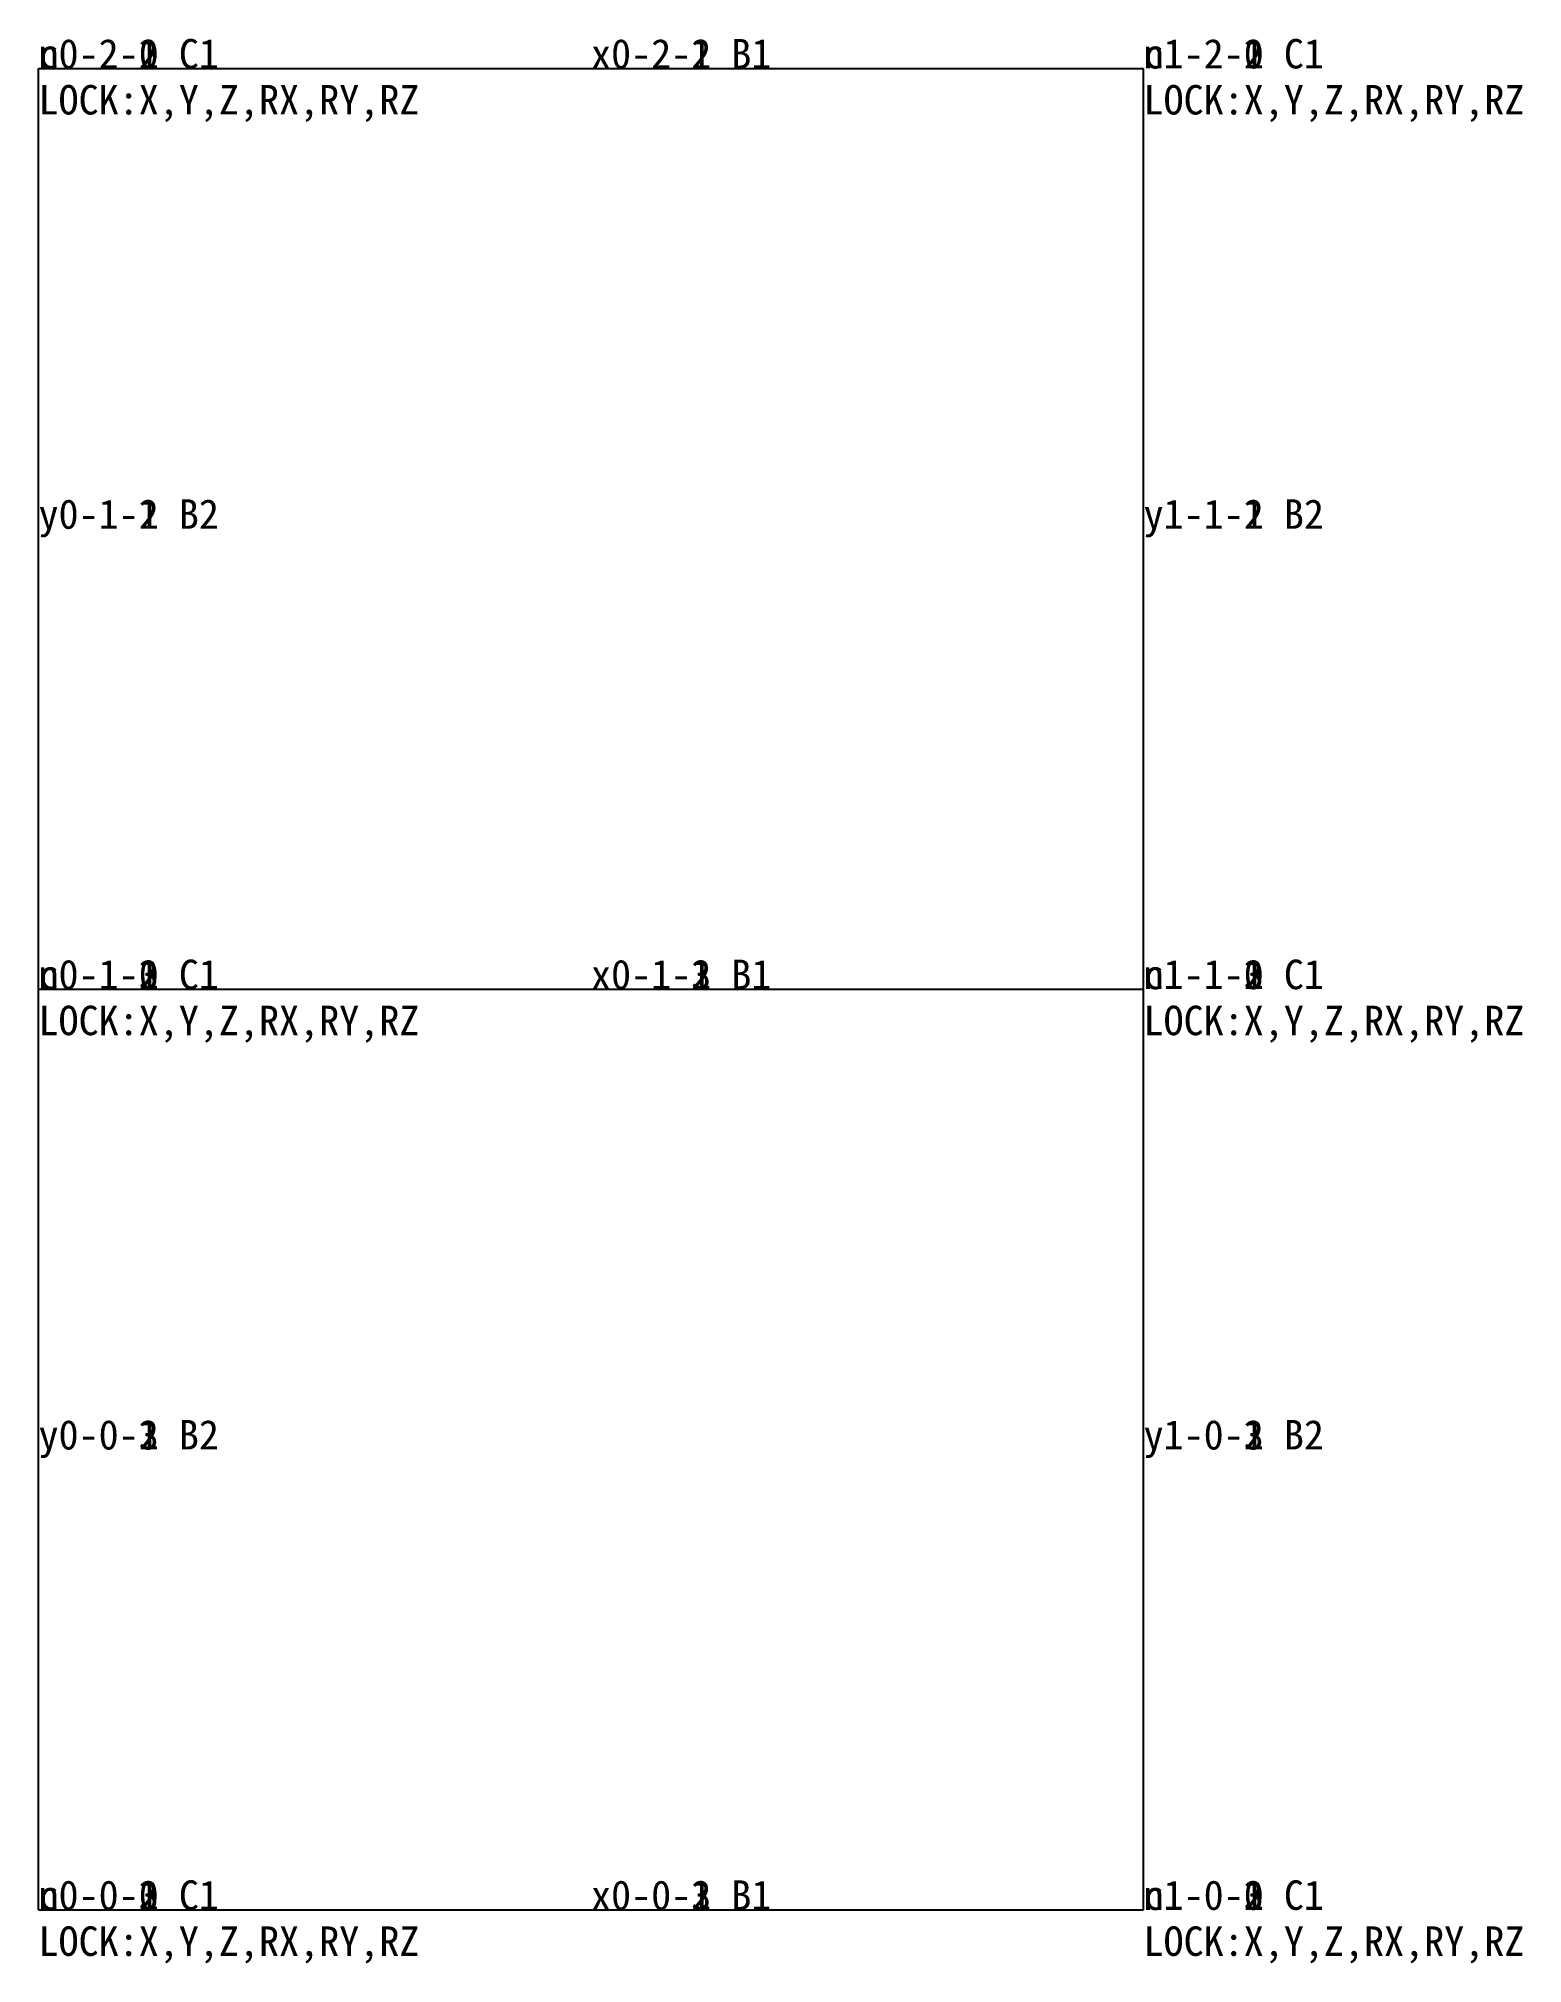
# Model space of a CAD drawing. Extents: x 0 to 67.6, y -63.2 to 10.2.
# Drawn here: x 0 to 8.06, y -0.29 to 10.16 of the extents above; entities that cross this region are included whole.
import ezdxf

# ---------------------------------------------------------------- set-up
doc = ezdxf.new("R2010")
doc.units = 0

msp = doc.modelspace()

# ---------------------------------------------------------------- texts
at = {"layer": 'ANNOTATION'}
for s, p in [('c0-2-1 C1', (0, 10, 1.65)), ('c0-2-2 C1', (0, 10, 4.95)), ('x0-2-1 B1', (3, 10, 3.3)), ('x0-2-2 B1', (3, 10, 6.6)), ('c1-2-1 C1', (6, 10, 1.65)), ('c1-2-2 C1', (6, 10, 4.95)), ('y0-1-1 B2', (0, 7.5, 3.3)), ('y0-1-2 B2', (0, 7.5, 6.6)), ('y1-1-1 B2', (6, 7.5, 3.3)), ('y1-1-2 B2', (6, 7.5, 6.6)), ('c0-1-1 C1', (0, 5, 1.65)), ('c0-1-2 C1', (0, 5, 4.95)), ('c0-1-3 C1', (0, 5, 8.25)), ('x0-1-1 B1', (3, 5, 3.3)), ('x0-1-2 B1', (3, 5, 6.6)), ('x0-1-3 B1', (3, 5, 9.9)), ('c1-1-1 C1', (6, 5, 1.65)), ('c1-1-2 C1', (6, 5, 4.95)), ('c1-1-3 C1', (6, 5, 8.25)), ('y0-0-1 B2', (0, 2.5, 3.3)), ('y0-0-2 B2', (0, 2.5, 6.6)), ('y0-0-3 B2', (0, 2.5, 9.9)), ('y1-0-1 B2', (6, 2.5, 3.3)), ('y1-0-2 B2', (6, 2.5, 6.6)), ('y1-0-3 B2', (6, 2.5, 9.9)), ('c0-0-1 C1', (0, 0, 1.65)), ('c0-0-2 C1', (0, 0, 4.95)), ('c0-0-3 C1', (0, 0, 8.25)), ('x0-0-1 B1', (3, 0, 3.3)), ('x0-0-2 B1', (3, 0, 6.6)), ('x0-0-3 B1', (3, 0, 9.9)), ('c1-0-1 C1', (6, 0, 1.65)), ('c1-0-2 C1', (6, 0, 4.95)), ('c1-0-3 C1', (6, 0, 8.25))]:
    msp.add_text(s, height=0.16, dxfattribs=at).set_placement(p)
at = {"layer": 'NODE'}
for s, p in [('n0-2-0', (0, 10)), ('n0-2-1', (0, 10, 3.3)), ('n0-2-2', (0, 10, 6.6)), ('n1-2-0', (6, 10)), ('n1-2-1', (6, 10, 3.3)), ('n1-2-2', (6, 10, 6.6)), ('n0-1-2', (0, 5, 6.6)), ('n0-1-0', (0, 5)), ('n0-1-1', (0, 5, 3.3)), ('n0-1-3', (0, 5, 9.9)), ('n1-1-2', (6, 5, 6.6)), ('n1-1-0', (6, 5)), ('n1-1-3', (6, 5, 9.9)), ('n1-1-1', (6, 5, 3.3)), ('n0-0-2', (0, 0, 6.6)), ('n0-0-0', (0, 0)), ('n0-0-1', (0, 0, 3.3)), ('n0-0-3', (0, 0, 9.9)), ('n1-0-2', (6, 0, 6.6)), ('n1-0-0', (6, 0)), ('n1-0-1', (6, 0, 3.3)), ('n1-0-3', (6, 0, 9.9))]:
    msp.add_text(s, height=0.16, dxfattribs=at).set_placement(p)
at = {"layer": 'SUPPORT'}
for p in [(0, 9.75), (6, 9.75), (0, 4.75), (6, 4.75), (0, -0.25), (6, -0.25)]:
    msp.add_text('LOCK:X,Y,Z,RX,RY,RZ', height=0.16, dxfattribs=at).set_placement(p)

# ---------------------------------------------------------------- linework, layer by layer
at = {"layer": 'S-BEAM'}
for p, q in [((0, 5, 3.3), (0, 10, 3.3)), ((0, 10, 3.3), (6, 10, 3.3)), ((0, 5, 6.6), (0, 10, 6.6)), ((0, 10, 6.6), (6, 10, 6.6)), ((6, 5, 3.3), (6, 10, 3.3)), ((6, 5, 6.6), (6, 10, 6.6)), ((0, 0, 3.3), (0, 5, 3.3)), ((0, 5, 3.3), (6, 5, 3.3)), ((0, 0, 6.6), (0, 5, 6.6)), ((0, 5, 6.6), (6, 5, 6.6)), ((0, 0, 9.9), (0, 5, 9.9)), ((0, 5, 9.9), (6, 5, 9.9)), ((6, 0, 3.3), (6, 5, 3.3)), ((6, 0, 6.6), (6, 5, 6.6)), ((6, 0, 9.9), (6, 5, 9.9)), ((0, 0, 3.3), (6, 0, 3.3)), ((0, 0, 6.6), (6, 0, 6.6)), ((0, 0, 9.9), (6, 0, 9.9))]:
    msp.add_line(p, q, dxfattribs=at)
at = {"layer": 'S-COLUMN'}
for p, q in [((0, 10), (0, 10, 3.3)), ((0, 10, 3.3), (0, 10, 6.6)), ((6, 10), (6, 10, 3.3)), ((6, 10, 3.3), (6, 10, 6.6)), ((0, 5), (0, 5, 3.3)), ((0, 5, 3.3), (0, 5, 6.6)), ((0, 5, 6.6), (0, 5, 9.9)), ((6, 5), (6, 5, 3.3)), ((6, 5, 3.3), (6, 5, 6.6)), ((6, 5, 6.6), (6, 5, 9.9)), ((0, 0), (0, 0, 3.3)), ((0, 0, 3.3), (0, 0, 6.6)), ((0, 0, 6.6), (0, 0, 9.9)), ((6, 0), (6, 0, 3.3)), ((6, 0, 3.3), (6, 0, 6.6)), ((6, 0, 6.6), (6, 0, 9.9))]:
    msp.add_line(p, q, dxfattribs=at)

msp.set_redraw_order([(e.dxf.handle, doc.entitydb.next_handle()) for e in msp.query("TEXT MTEXT ATTDEF DIMENSION ARC_DIMENSION")])  # texts and dimensions are drawn at this point

doc.saveas('drawing.dxf')
